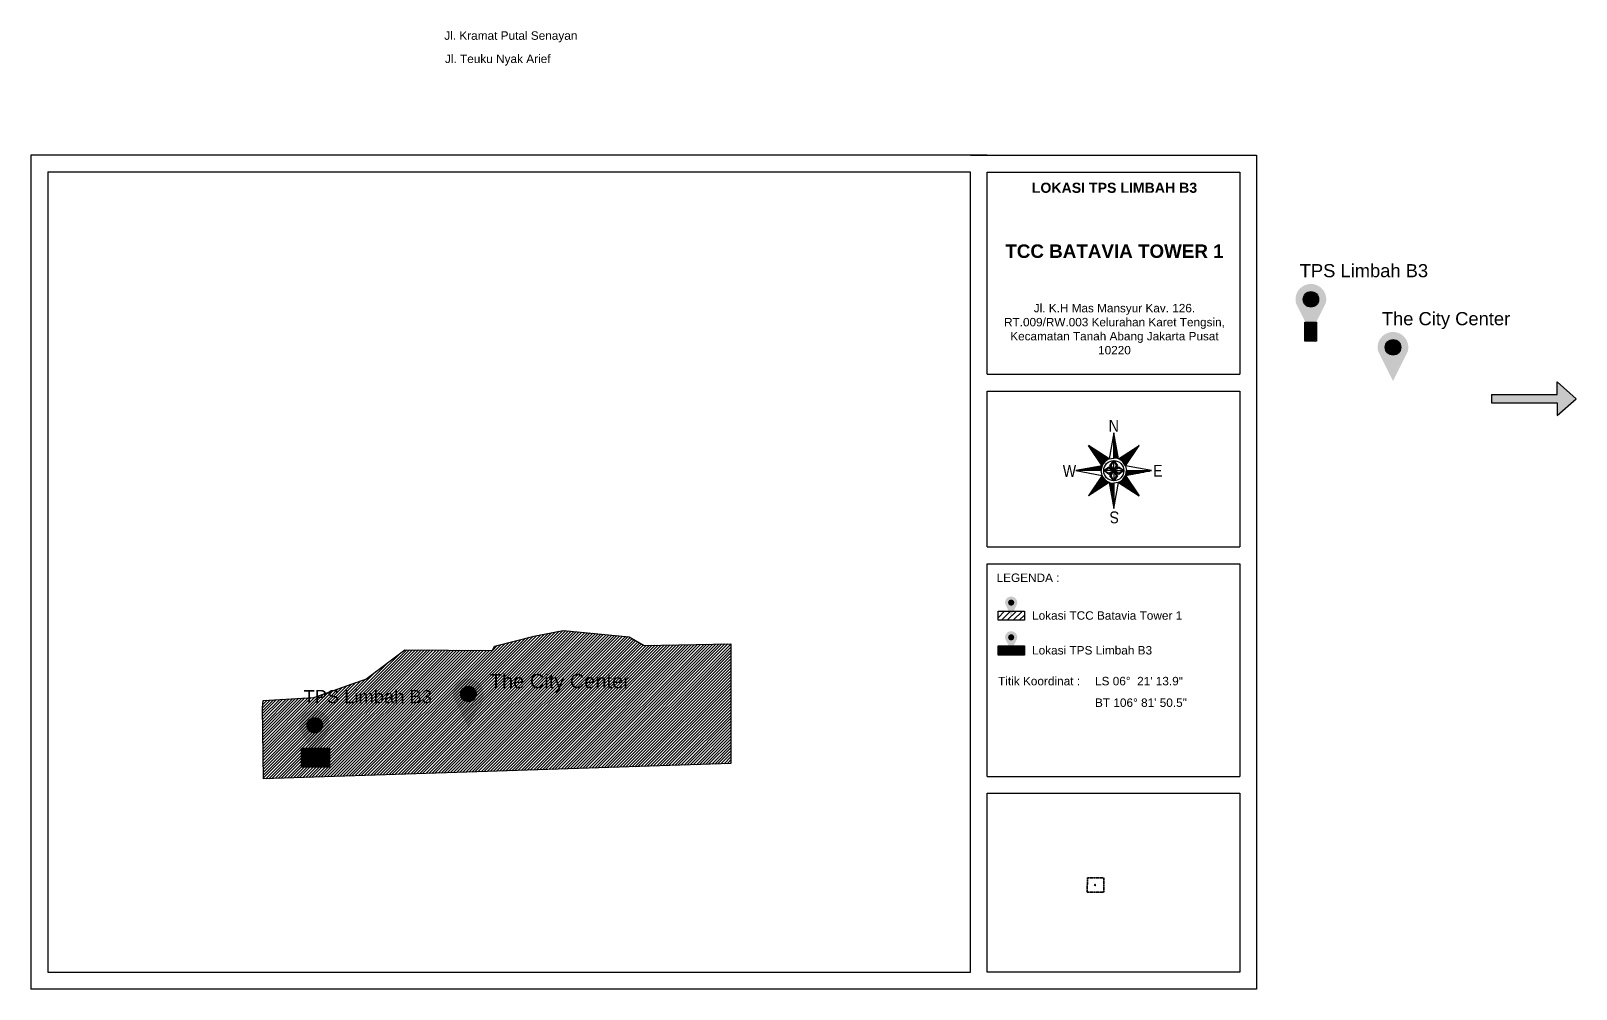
# Model space of a CAD drawing. Header units: millimetres. Extents: x -8570 to 76123, y -16593 to 13658.
# Drawn here: x 9106 to 18289, y -16593 to -10898 of the extents above; entities that cross this region are included whole.
import ezdxf

# ---------------------------------------------------------------- set-up
doc = ezdxf.new("R2010")
doc.units = ezdxf.units.MM
doc.header["$MEASUREMENT"] = 0
doc.linetypes.add('PHANTOM2', pattern=[1.25, 0.625, -0.125, 0.125, -0.125, 0.125, -0.125])
doc.linetypes.add('PTS_EXT', pattern=[999999, 0, -999999])
for name, color, linetype in [('Area Kawasan', 10, 'Continuous'), ('Area TPS', 2, 'Continuous'), ('Batas Wilayah', 7, 'PHANTOM2')]:
    doc.layers.add(name, color=color, linetype=linetype)
doc.styles.get("Standard").update_dxf_attribs({"font": 'arial.ttf'})

msp = doc.modelspace()

# ---------------------------------------------------------------- texts
for s, height, p in [('Jl. Kramat Putal Senayan', 50.203, (11562.7, -10950.7)), ('Jl. Teuku Nyak Arief', 50.203, (11566.7, -11088.8)), ('LEGENDA :', 50.2, (14844.9, -14173)), ('Lokasi TCC Batavia Tower 1', 50.203, (15055.8, -14397.4)), ('Lokasi TPS Limbah B3', 50.203, (15055.8, -14604)), ('Titik Koordinat :', 50.203, (14853.8, -14787.1)), ('LS 06°  21\' 13.9"', 50.203, (15429.9, -14787.1)), ('BT 106° 81\' 50.5"', 50.203, (15429.9, -14915.3))]:
    msp.add_text(s, height=height).set_placement(p)
at = {"color": 7, "true_color": 0xffffff}
for s, height, p in [('TPS Limbah B3', 77.979, (16646.5, -12361.8)), ('The City Center ', 77.979, (17134.4, -12647)), ('The City Center ', 85.025, (11833.7, -14804.7)), ('TPS Limbah B3', 77.979, (10726.5, -14893.3))]:
    msp.add_text(s, height=height, dxfattribs=at).set_placement(p)
at = {"linetype": 'Continuous', "width": 0.85}
for s, rotation, p in [('N', 0, (15511.1, -13280)), ('S', 180, (15573.2, -13753.8))]:
    msp.add_text(s, height=70.5, rotation=rotation, dxfattribs=at).set_placement(p)
for s, p in [('W', (15238.6, -13548.5)), ('E', (15774.9, -13547.3))]:
    msp.add_text(s, height=70.5, dxfattribs=at).set_placement(p)
at = {"attachment_point": 1}
for s, width, gutter_width, insert, char_height in [('\\pxqc;{\\fArial|b1|i0|c0|p34;\\H0.909x;LOKASI TPS LIMBAH B3\\H1.66666x; \\P\\H0.8x;\\P\\PTCC BATAVIA TOWER 1\\fArial|b0|i0|c0|p34;\\H0.82508x;\\P\\P\\P\\H0.7575x;Jl. K.H Mas Mansyur Kav. 126. RT.009/RW.003 Kelurahan Karet Tengsin, Kecamatan Tanah Abang Jakarta Pusat 10220}', 1441.997, 330, (14824.5, -11800.2), 66.0064), ('Lokasi TPS LB3', 0.557, 32338.3, (14877.6, -13168.8), 0.557)]:
    msp.add_mtext_dynamic_manual_height_columns(s, width=width, gutter_width=gutter_width, heights=[0], dxfattribs=dict(at, insert=insert, char_height=char_height))

# ---------------------------------------------------------------- hatches: boundary and pattern name
h = msp.add_hatch(color=2)
h.dxf.hatch_style = 1
h.paths.add_polyline_path([(16801.3, -12515.6, 1.282095), (16624.1, -12515.6), (16712.7, -12692.9)])
h.paths.add_polyline_path([(16666.9, -12493.4, -1), (16758.6, -12493.4, -1)], flags=16)
at = {"true_color": 0xffffff}
h = msp.add_hatch(color=7, dxfattribs=at)
h.dxf.hatch_style = 1
h.paths.add_polyline_path([(16759, -12493.3, 1), (16667, -12493.3, 1)])
h = msp.add_hatch()
h.set_pattern_fill('ANSI31', color=2, scale=55.710437)
h.set_pattern_definition([(45, (6917.572, -13335.5775), (-4.9241535, 4.9241535), [])])
h.paths.add_polyline_path([(16746, -12629.3), (16676.5, -12629.3), (16676.5, -12741.9), (16746, -12741.9)])
h = msp.add_hatch(color=1)
h.dxf.hatch_style = 1
h.paths.add_polyline_path([(17289.2, -12800.9, 1.282095), (17112, -12800.9), (17200.6, -12978.1)])
h.paths.add_polyline_path([(17154.8, -12778.6, -1), (17246.5, -12778.6, -1)], flags=16)
h = msp.add_hatch(color=7, dxfattribs=at)
h.dxf.hatch_style = 1
h.paths.add_polyline_path([(17246.9, -12778.5, 1), (17154.9, -12778.5, 1)])
h = msp.add_hatch(color=256)
h.dxf.hatch_style = 1
h.paths.add_polyline_path([(18288.8, -13084), (18176.3, -12984), (18176.3, -13034), (18176.3, -13054), (18176.3, -13059), (17785.8, -13059), (17785.8, -13109), (18176.3, -13109), (18176.3, -13114), (18176.3, -13134), (18176.3, -13184)])
h = msp.add_hatch(color=1)
h.dxf.hatch_style = 1
h.paths.add_polyline_path([(14966.8, -14304.4, 1.282095), (14896.3, -14304.4), (14931.6, -14374.9)])
h.paths.add_polyline_path([(14913.3, -14295.6, -1), (14949.8, -14295.6, -1)], flags=16)
h = msp.add_hatch(color=7, dxfattribs=at)
h.dxf.hatch_style = 1
h.paths.add_polyline_path([(14950, -14295.5, 1), (14913.4, -14295.5, 1)])
h = msp.add_hatch()
h.set_pattern_fill('ANSI31', color=1, scale=200)
h.paths.add_polyline_path([(15010.6, -14346.5), (14853.7, -14346.5), (14853.7, -14400.8), (15010.6, -14400.8)])
h = msp.add_hatch()
h.set_pattern_fill('ANSI31', color=1, scale=100)
h.paths.add_polyline_path([(13264.9, -14540.6), (12751.6, -14550.2), (12661.3, -14498.6), (12270, -14460.6), (12095.5, -14494.7), (11860.5, -14555.2), (11848.6, -14579.6), (11328.6, -14576.1), (11097, -14750.8), (11015.6, -14779.2), (10786.6, -14859.2), (10486.6, -14876.9), (10482.1, -14921.6), (10489.2, -15343), (13266.2, -15252.2)])
h = msp.add_hatch(color=2)
h.dxf.hatch_style = 1
h.paths.add_polyline_path([(14966.8, -14511, 1.282095), (14896.3, -14511), (14931.6, -14581.5)])
h.paths.add_polyline_path([(14913.3, -14502.1, -1), (14949.8, -14502.1, -1)], flags=16)
h = msp.add_hatch(color=7, dxfattribs=at)
h.dxf.hatch_style = 1
h.paths.add_polyline_path([(14950, -14502.1, 1), (14913.4, -14502.1, 1)])
h = msp.add_hatch(color=1)
h.dxf.hatch_style = 1
h.paths.add_polyline_path([(11794.7, -14860.8, 1.282095), (11617.5, -14860.8), (11706.1, -15038.1)])
h.paths.add_polyline_path([(11660.2, -14838.6, -1), (11751.9, -14838.6, -1)], flags=16)
h = msp.add_hatch(color=7, dxfattribs=at)
h.dxf.hatch_style = 1
h.paths.add_polyline_path([(11752.4, -14838.5, 1), (11660.4, -14838.5, 1)])
h = msp.add_hatch(color=2)
h.dxf.hatch_style = 1
h.paths.add_polyline_path([(10881.4, -15047.2, 1.282095), (10704.1, -15047.2), (10792.8, -15224.4)])
h.paths.add_polyline_path([(10746.9, -15024.9, -1), (10838.6, -15024.9, -1)], flags=16)
h = msp.add_hatch(color=7, dxfattribs=at)
h.dxf.hatch_style = 1
h.paths.add_polyline_path([(10839, -15024.8, 1), (10747, -15024.8, 1)])
h = msp.add_hatch()
h.set_pattern_fill('ANSI31', color=2, scale=55.710437)
h.set_pattern_definition([(45, (954.3776, -15867.1056), (-4.9241535, 4.9241535), [])])
h.paths.add_polyline_path([(10880.4, -15160.8), (10713.3, -15160.8), (10713.3, -15273.4), (10880.4, -15273.4)])
h = msp.add_hatch()
h.set_pattern_fill('ANSI31', color=1, scale=0.82735)
h.set_pattern_definition([(45, (15423.6145, -15979.75114), (-0.0731281, 0.0731281), [])])
h.paths.add_polyline_path([(15432.7, -15973.3), (15432.2, -15972.7), (15431.3, -15971.9), (15429.3, -15970.2), (15427.8, -15972.8), (15427.7, -15972.9), (15427.2, -15973.7), (15427, -15974.9), (15426.9, -15975.8), (15428.1, -15976.1), (15428.2, -15976), (15428.6, -15976), (15428.7, -15975.9), (15428.7, -15975.7), (15430, -15975.5), (15430, -15976.5), (15430.5, -15976.6), (15430.6, -15976.7), (15430.8, -15977.4), (15431.2, -15977.9), (15431.3, -15977.8), (15431.3, -15977.7), (15431, -15977.1), (15430.9, -15976.9), (15430.8, -15976.8), (15431.9, -15976.6), (15431.9, -15975.2), (15432.2, -15975.1), (15432.6, -15975.8), (15433, -15974.8), (15433, -15974.1)])
h.paths.add_polyline_path([(15432.7, -15975.2), (15432.7, -15975.3), (15432.7, -15975.3), (15432.7, -15975.3), (15432.7, -15975.4), (15432.7, -15975.4), (15432.7, -15975.3), (15432.7, -15975.3), (15432.7, -15975.3), (15432.7, -15975.3)], flags=16)
h.paths.add_polyline_path([(15430.1, -15971.3), (15430, -15971.3), (15430, -15971), (15430.1, -15971)], flags=16)
at = {"layer": 'Area TPS'}
h = msp.add_hatch(dxfattribs=at)
h.set_pattern_fill('ANSI31', color=256, scale=50)
h.set_pattern_definition([(45, (8894.928, -18117.822), (-4.4194174, 4.4194174), [])])
h.paths.add_polyline_path([(15010.6, -14553), (14853.7, -14553), (14853.7, -14607.4), (15010.6, -14607.4)])

# ---------------------------------------------------------------- linework, layer by layer
at = {"linetype": 'Continuous'}
for p, q in [((15569.7, -13442), (15541.4, -13286.6)), ((15541.4, -13436.5), (15541.4, -13286.6)), ((15543.7, -13436.5), (15543.7, -13299)), ((15513.2, -13442), (15391.5, -13361.6)), ((15472, -13483.2), (15391.5, -13361.6)), ((15488.4, -13458.4), (15391.5, -13361.6)), ((15484.4, -13462.9), (15408.1, -13386.6)), ((15492.8, -13454.4), (15416.6, -13378.1)), ((15497.6, -13450.6), (15441.7, -13394.7)), ((15549.6, -13436.9), (15549.6, -13332)), ((15555.6, -13437.9), (15555.6, -13364.9)), ((15561.6, -13439.3), (15561.6, -13397.9)), ((15569.7, -13442), (15691.3, -13361.6)), ((15585.2, -13450.6), (15641.2, -13394.7)), ((15590, -13454.4), (15666.2, -13378.1)), ((15594.4, -13458.4), (15691.3, -13361.6)), ((15598.5, -13462.9), (15674.7, -13386.6)), ((15610.8, -13483.2), (15691.3, -13361.6)), ((15472, -13483.2), (15316.6, -13511.4)), ((15467.8, -13497.2), (15394.9, -13497.2)), ((15480.6, -13467.6), (15424.7, -13411.7)), ((15469.3, -13491.2), (15427.9, -13491.2)), ((15477.3, -13472.7), (15441.3, -13436.7)), ((15474.3, -13478.2), (15457.9, -13461.8)), ((15471.2, -13485.2), (15460.9, -13485.2)), ((15502.7, -13447.3), (15466.7, -13411.3)), ((15481.5, -13511.4), (15511.4, -13488.9)), ((15508.2, -13444.3), (15491.8, -13427.9)), ((15511.4, -13488.9), (15541.4, -13511.4)), ((15518.9, -13481.5), (15541.4, -13451.5)), ((15541.4, -13511.4), (15518.9, -13481.5)), ((15526.4, -13481.5), (15541.4, -13451.5)), ((15541.4, -13511.4), (15526.4, -13481.5)), ((15541.4, -13451.5), (15563.9, -13481.5)), ((15563.9, -13481.5), (15541.4, -13511.4)), ((15541.4, -13511.4), (15571.4, -13488.9)), ((15571.4, -13496.4), (15541.4, -13511.4)), ((15567.6, -13441.2), (15567.6, -13430.9)), ((15571.4, -13488.9), (15601.4, -13511.4)), ((15601.4, -13511.4), (15571.4, -13496.4)), ((15574.6, -13444.3), (15591, -13427.9)), ((15580.1, -13447.3), (15616.1, -13411.3)), ((15602.2, -13467.6), (15658.1, -13411.7)), ((15605.6, -13472.7), (15641.5, -13436.7)), ((15608.6, -13478.2), (15625, -13461.8)), ((15466.5, -13511.4), (15316.6, -13511.4)), ((15466.5, -13509.2), (15329, -13509.2)), ((15466.9, -13503.2), (15361.9, -13503.2)), ((15472, -13539.7), (15391.5, -13661.3)), ((15488.4, -13564.4), (15391.5, -13661.3)), ((15513.2, -13580.8), (15391.5, -13661.3)), ((15484.4, -13560), (15408.1, -13636.2)), ((15492.8, -13568.5), (15416.6, -13644.7)), ((15480.6, -13555.3), (15424.7, -13611.2)), ((15477.3, -13550.2), (15441.3, -13586.1)), ((15497.6, -13572.2), (15441.7, -13628.1)), ((15474.3, -13544.7), (15457.9, -13561.1)), ((15502.7, -13575.6), (15466.7, -13611.6)), ((15511.4, -13526.4), (15481.5, -13511.4)), ((15511.4, -13533.9), (15481.5, -13511.4)), ((15508.2, -13578.6), (15491.8, -13595)), ((15541.4, -13511.4), (15511.4, -13526.4)), ((15541.4, -13511.4), (15511.4, -13533.9)), ((15513.2, -13580.8), (15541.4, -13736.2)), ((15515.2, -13581.6), (15515.2, -13592)), ((15518.9, -13541.4), (15541.4, -13511.4)), ((15541.4, -13571.4), (15518.9, -13541.4)), ((15521.2, -13583.6), (15521.2, -13625)), ((15527.2, -13585), (15527.2, -13657.9)), ((15533.2, -13585.9), (15533.2, -13690.9)), ((15539.2, -13586.3), (15539.2, -13723.9)), ((15541.4, -13511.4), (15556.4, -13541.4)), ((15541.4, -13511.4), (15563.9, -13541.4)), ((15571.4, -13533.9), (15541.4, -13511.4)), ((15556.4, -13541.4), (15541.4, -13571.4)), ((15563.9, -13541.4), (15541.4, -13571.4)), ((15541.4, -13586.4), (15541.4, -13736.2)), ((15569.7, -13580.8), (15691.3, -13661.3)), ((15601.4, -13511.4), (15571.4, -13533.9)), ((15574.6, -13578.6), (15591, -13595)), ((15580.1, -13575.6), (15616.1, -13611.6)), ((15585.2, -13572.2), (15641.2, -13628.1)), ((15590, -13568.5), (15666.2, -13644.7)), ((15594.4, -13564.4), (15691.3, -13661.3)), ((15598.5, -13560), (15674.7, -13636.2)), ((15602.2, -13555.3), (15658.1, -13611.2)), ((15605.6, -13550.2), (15641.5, -13586.1)), ((15608.6, -13544.7), (15625, -13561.1)), ((15610.8, -13539.7), (15766.2, -13511.4)), ((15610.8, -13539.7), (15691.3, -13661.3)), ((15611.6, -13537.7), (15622, -13537.7)), ((15613.6, -13531.7), (15654.9, -13531.7)), ((15615, -13525.7), (15687.9, -13525.7)), ((15615.9, -13519.7), (15720.9, -13519.7)), ((15616.3, -13511.4), (15766.2, -13511.4)), ((15616.3, -13513.7), (15753.8, -13513.7))]:
    msp.add_line(p, q, dxfattribs=at)
for points in [[(14789.7, -11636.7), (9106.2, -11636.7)], [(9106.2, -11636.7), (9106.2, -16592.6)], [(14689.7, -11636.7), (16389.7, -11636.7), (16389.7, -11906.8)], [(16389.7, -11736.7), (16389.7, -16592.6), (9106.2, -16592.6)], [(9206.2, -11736.4), (9206.2, -16492.6)], [(14689.7, -11906.8), (14689.7, -11736.7), (9206.2, -11736.7)], [(9206.2, -16492.6), (14689.7, -16492.6), (14689.7, -11736.7)], [(14689.7, -16492.6), (14689.7, -11736.7)], [(14689.7, -11906.8), (14689.7, -11736.7)], [(14789.7, -11906.8), (14789.7, -11736.7)], [(14789.7, -11736.7), (16289.7, -11736.7), (16289.7, -11906.8)], [(14789.7, -11906.8), (14789.7, -11736.7)], [(14789.7, -11736.7), (16289.7, -11736.7)], [(14789.7, -11736.7), (16289.7, -11736.7)], [(14789.7, -12938.6), (14789.7, -11736.7)], [(14789.7, -12938.6), (14789.7, -11736.7)], [(16289.7, -11736.7), (16289.7, -12938.6)], [(14789.7, -12938.6), (16289.7, -12938.6)], [(14789.7, -13038.6), (16289.7, -13038.6)], [(14789.7, -13965.1), (14789.7, -13038.6)], [(14789.7, -13965.1), (14789.7, -13038.6)], [(16289.7, -13038.6), (16289.7, -13965.1)], [(18176.3, -13059), (18176.3, -13054), (18176.3, -13034), (18176.3, -12984)], [(18176.3, -12984), (18288.8, -13084)], [(17785.8, -13059), (18176.3, -13059)], [(17785.8, -13059), (17785.8, -13109)], [(17785.8, -13109), (18176.3, -13109)], [(18176.3, -13184), (18288.8, -13084)], [(18176.3, -13109), (18176.3, -13114), (18176.3, -13134), (18176.3, -13184)], [(14789.7, -13965.1), (16289.7, -13965.1)], [(14789.7, -14065.1), (16289.7, -14065.1)], [(14789.7, -15328.6), (14789.7, -14065.1)], [(14789.7, -15328.6), (14789.7, -14065.1)], [(16289.7, -14065.1), (16289.7, -15328.6)], [(10489.2, -15343), (10482.1, -14921.6), (10486.6, -14876.9), (10786.6, -14859.2), (11015.6, -14779.2), (11097, -14750.8), (11328.6, -14576.1), (11848.6, -14579.6), (11860.5, -14555.2), (12095.5, -14494.7), (12270, -14460.6), (12661.3, -14498.6), (12751.6, -14550.2), (13264.9, -14540.6), (13266.2, -15252.2), (10489.2, -15343)], [(14789.7, -15328.6), (16289.7, -15328.6)], [(14789.7, -16492.6), (14789.7, -15428.6)], [(14789.7, -15428.6), (16289.7, -15428.6)], [(16289.7, -15428.6), (16289.7, -16492.6), (14789.7, -16492.6), (14789.7, -15428.6)]]:
    msp.add_lwpolyline(points)
for points in [[(16676.5, -12629.3), (16746, -12629.3), (16746, -12741.9), (16676.5, -12741.9)], [(14853.7, -14553), (15010.6, -14553), (15010.6, -14607.4), (14853.7, -14607.4)], [(10713.3, -15160.8), (10880.4, -15160.8), (10880.4, -15273.4), (10713.3, -15273.4)]]:
    msp.add_lwpolyline(points, close=True)
at = {"linetype": 'PTS_EXT'}
msp.add_lwpolyline([(15391.5, -13361.6), (15472, -13483.2), (15316.6, -13511.4), (15472, -13539.7), (15391.5, -13661.3), (15513.2, -13580.8), (15541.4, -13736.2), (15569.7, -13580.8), (15691.3, -13661.3), (15610.8, -13539.7), (15766.2, -13511.4), (15610.8, -13483.2), (15691.3, -13361.6), (15569.7, -13442), (15541.4, -13286.6), (15513.2, -13442)], close=True, dxfattribs=at)
at = {"linetype": 'Continuous'}
for points in [[(15541.4, -13286.6), (15513.2, -13442), (15541.4, -13436.5), (15541.4, -13286.6)], [(15541.4, -13511.4), (15481.5, -13511.4), (15511.4, -13496.4), (15541.4, -13511.4)], [(15541.4, -13511.4), (15541.4, -13451.5), (15556.4, -13481.5), (15541.4, -13511.4)], [(15766.2, -13511.4), (15610.8, -13483.2), (15616.3, -13511.4), (15766.2, -13511.4)], [(15316.6, -13511.4), (15472, -13539.7), (15466.5, -13511.4), (15316.6, -13511.4)], [(15541.4, -13511.4), (15541.4, -13571.4), (15526.4, -13541.4), (15541.4, -13511.4)], [(15541.4, -13511.4), (15601.4, -13511.4), (15571.4, -13526.4), (15541.4, -13511.4)], [(15541.4, -13736.2), (15569.7, -13580.8), (15541.4, -13586.4), (15541.4, -13736.2)]]:
    msp.add_lwpolyline(points, close=True, dxfattribs=at)
at = {"color": 1}
msp.add_lwpolyline([(14853.7, -14346.5), (15010.6, -14346.5), (15010.6, -14400.8), (14853.7, -14400.8)], close=True, dxfattribs=at)
for centre in [(16713, -12493.3), (17200.9, -12778.5), (11706.4, -14838.5), (10793, -15024.8)]:
    msp.add_circle(centre, 46)
at = {"linetype": 'Continuous'}
msp.add_circle((15541.4, -13511.4), 59.9, dxfattribs=at)
for start, end in [(157.849, 180), (112.151, 157.849), (67.8485, 90), (22.1515, 67.8486), (202.151, 247.849), (247.849, 270), (292.151, 337.849), (337.849, 0)]:
    msp.add_arc((15541.4, -13511.4), 74.9, start, end, dxfattribs=at)
at = {"layer": 'Area Kawasan'}
msp.add_lwpolyline([(15430.6, -15976.7), (15430.8, -15977.4), (15431.2, -15977.9), (15431.3, -15977.7), (15431, -15977.1), (15430.9, -15976.9), (15430.8, -15976.8), (15431.9, -15976.6), (15431.9, -15975.2), (15432.2, -15975.1), (15432.6, -15975.8), (15433, -15974.8), (15433, -15974.1), (15432.7, -15973.3), (15432.2, -15972.7), (15431.3, -15971.9), (15429.3, -15970.2), (15427.8, -15972.8), (15427.7, -15972.9), (15427.2, -15973.7), (15427, -15974.9), (15426.9, -15975.8), (15428.1, -15976.1), (15428.2, -15976), (15428.6, -15976), (15428.7, -15975.9), (15428.7, -15975.7), (15430, -15975.5), (15430, -15976.5), (15430.5, -15976.6), (15430.6, -15976.7)], dxfattribs=at)
at = {"layer": 'Batas Wilayah', "color": 242, "lineweight": 35, "true_color": 0xcd2027}
msp.add_lwpolyline([(15384.4, -15931.2), (15482.2, -15931.2), (15481.8, -16016.6), (15384.1, -16016.6)], close=True, dxfattribs=at)

msp.set_redraw_order([(e.dxf.handle, doc.entitydb.next_handle()) for e in msp.query("TEXT MTEXT ATTDEF DIMENSION ARC_DIMENSION")])  # texts and dimensions are drawn at this point

doc.saveas('drawing.dxf')
